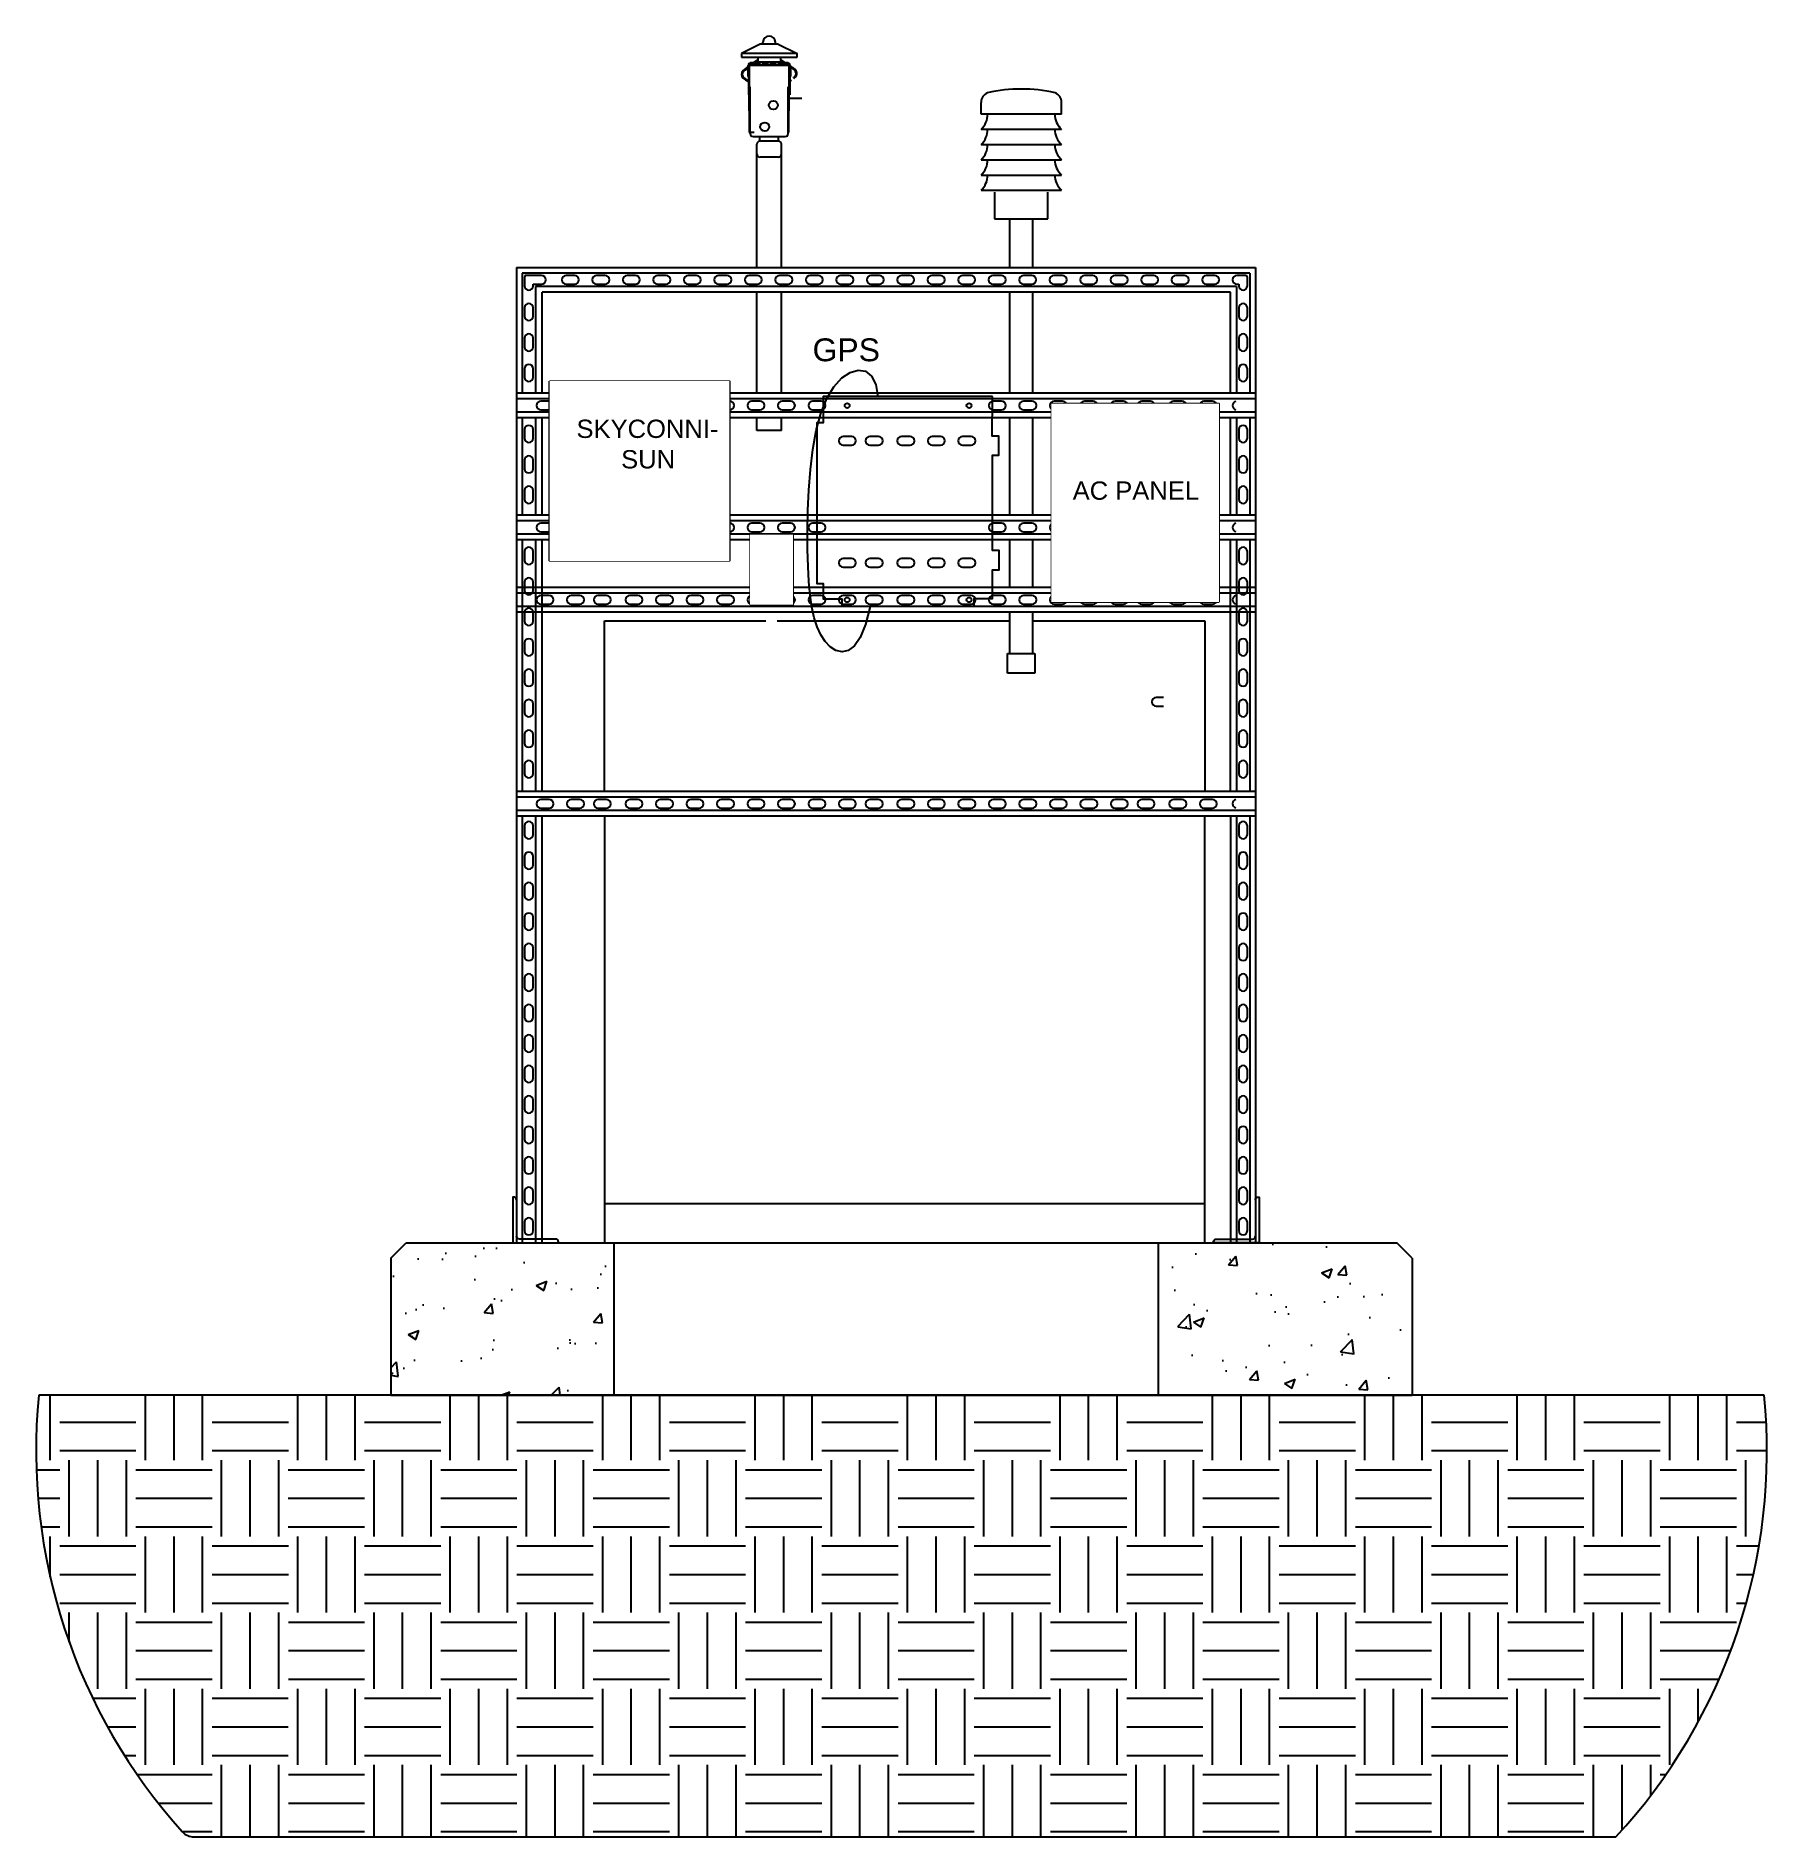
# Model space of a CAD drawing. Header units: feet. Extents: x -159 to 1687, y 0 to 1556.
# Drawn here: x 439.45 to 448.91, y 1024.19 to 1034.04 of the extents above; entities that cross this region are included whole.
import ezdxf
from ezdxf import colors
from ezdxf.entities.mleader import LeaderData, LeaderLine
from ezdxf.math import Vec2, Vec3

# ---------------------------------------------------------------- set-up
doc = ezdxf.new("R2010")
doc.units = ezdxf.units.FT
doc.header["$MEASUREMENT"] = 0
doc.set_wipeout_variables(frame=1)
doc.linetypes.add('HIDDEN', pattern=[0.375, 0.25, -0.125])
for name, color, linetype in [('ANNO-NOTE', 31, 'Continuous'), ('ANNO-SYMBOL', 3, 'Continuous'), ('DETL-HDLN', 9, 'HIDDEN'), ('DETL-HTCH', 253, 'Continuous'), ('DETL-HVLN', 72, 'Continuous'), ('DETL-LTLN', 5, 'Continuous'), ('DETL-MDLN', 4, 'Continuous'), ('G-ANNO-TEXT', 1, 'Continuous'), ('I&C - EQUIPMENT', 4, 'Continuous'), ('PV-DETL-HDLN', 9, 'Continuous'), ('PV-DETL-LTLN', 5, 'Continuous')]:
    doc.layers.add(name, color=color, linetype=linetype)
doc.styles.add('NEI-A', font='arial.ttf')

msp = doc.modelspace()

# ---------------------------------------------------------------- texts
at = {"color": 6, "linetype": 'Continuous', "insert": (443.69339, 1032.3821), "char_height": 0.125, "attachment_point": 1, "style": 'NEI-A'}
msp.add_mtext_dynamic_manual_height_columns('GPS', width=0.125, gutter_width=0.03906, heights=[0], dxfattribs=at)

# ---------------------------------------------------------------- hatches: boundary and pattern name
at = {"layer": 'DETL-HTCH', "true_color": 0xc7c8ca}
h = msp.add_hatch(dxfattribs=at)
h.set_pattern_fill('AR-CONC', color=9, scale=0.083333)
h.set_pattern_definition([(50, (340.3739, 1143.8613), (0.5977168, -0.0522934), [0.0625, -0.6875]), (355, (340.3739, 1143.8613), (-0.115626, 0.6268268), [0.05, -0.55]), (100.45144, (340.4237, 1143.8569), (0.4820907, 0.5745333), [0.0531168, -0.584285]), (46.1842, (340.3739, 1144.02795), (0.8893678, -0.1379327), [0.09375, -1.03125]), (96.63564, (340.448, 1144.01645), (0.778885, 0.8117655), [0.0796753, -0.876428]), (351.18416, (340.3739, 1144.0279), (0.778885, 0.8117655), [0.075, -0.825]), (21, (340.45724, 1143.9863), (0.4974225, -0.3355157), [0.0625, -0.6875]), (326, (340.45724, 1143.9863), (0.2027628, 0.6042917), [0.05, -0.55]), (71.45144, (340.4987, 1143.9583), (0.7001853, 0.268776), [0.0531168, -0.584285]), (37.5, (340.3739, 1143.86128), (0.0101332, 0.27741154), [0, -0.5433333, 0, -0.5583333, 0, -0.5520833]), (7.5, (340.3739, 1143.86128), (0.2192246, 0.3286764), [0, -0.31833333, 0, -0.53083333, 0, -0.21041667]), (327.5, (340.18807, 1143.86128), (0.44485203, -0.01879573), [0, -0.2083333, 0, -0.65, 0, -0.8625]), (317.5, (340.10474, 1143.86128), (0.4859885, 0.0834208), [0, -0.2708333, 0, -0.4316667, 0, -0.6125])])
h.paths.add_polyline_path([(442.60707, 1026.60317), (442.60707, 1027.4365), (441.47138, 1027.4365), (441.38805, 1027.35317), (441.38805, 1026.60317)])
h.paths.add_polyline_path([(445.58269, 1027.4365), (445.58269, 1026.60317), (446.97138, 1026.60317), (446.97138, 1027.35317), (446.88805, 1027.4365)])
at = {"layer": 'DETL-HTCH'}
h = msp.add_hatch(dxfattribs=at)
h.set_pattern_fill('EARTH', color=256, scale=1.666667)
h.set_pattern_definition([(0, (-253.75617, 1153.79973), (0.41666667, 0.41666667), [0.41666667, -0.41666667]), (0, (-253.75617, 1153.956), (0.41666667, 0.41666667), [0.41666667, -0.41666667]), (0, (-253.75617, 1154.11223), (0.41666667, 0.41666667), [0.41666667, -0.41666667]), (90, (-253.7041, 1154.1643), (-0.41666667, 0.41666667), [0.41666667, -0.41666667]), (90, (-253.54783, 1154.1643), (-0.41666667, 0.41666667), [0.41666667, -0.41666667]), (90, (-253.3916, 1154.1643), (-0.41666667, 0.41666667), [0.41666667, -0.41666667])])
h.paths.add_polyline_path([(448.89635, 1026.60317), (441.38805, 1026.60317), (439.46308, 1026.60317, 0.2110248), (440.24949, 1024.21496, 0.2122916), (440.31136, 1024.18745), (448.08482, 1024.18745, 0.2141535)])

# ---------------------------------------------------------------- linework, layer by layer
at = {"color": 6, "linetype": 'Continuous'}
msp.add_lwpolyline([(444.00759, 1030.9157), (443.98267, 1030.81782), (443.95372, 1030.74708), (443.92195, 1030.70048), (443.88854, 1030.67503), (443.8547, 1030.66776), (443.82161, 1030.67567), (443.79049, 1030.69577), (443.76253, 1030.72509), (443.73866, 1030.76121), (443.71882, 1030.80403), (443.70268, 1030.85403), (443.68992, 1030.91168), (443.6802, 1030.97747), (443.67321, 1031.05186), (443.66861, 1031.13534), (443.66607, 1031.22838), (443.66546, 1031.33083), (443.66731, 1031.44003), (443.67237, 1031.5527), (443.68135, 1031.66554), (443.69498, 1031.77527), (443.714, 1031.8786), (443.73913, 1031.97224), (443.7711, 1032.05291), (443.81003, 1032.11776), (443.85363, 1032.16572), (443.89899, 1032.19615), (443.94319, 1032.20845), (443.98335, 1032.20197), (444.01655, 1032.17609), (444.03988, 1032.13018), (444.05045, 1032.06362)], dxfattribs=at)
at = {"layer": 'ANNO-SYMBOL'}
for p, q in [((442.60707, 1027.4365), (442.60707, 1026.60317)), ((445.58269, 1027.4365), (445.58269, 1026.60317))]:
    msp.add_line(p, q, dxfattribs=at)
at = {"layer": 'DETL-HDLN', "color": 8, "linetype": 'Continuous', "ltscale": 0.5}
for points in [[(442.1212, 1032.72551, 0.0995334), (442.11938, 1032.71645), (442.11938, 1032.66957, 1), (442.16625, 1032.66957), (442.16625, 1032.67882)], [(442.1656, 1032.67882), (442.21248, 1032.67882, 1), (442.21248, 1032.72569), (442.1656, 1032.72569, 0.0131817), (442.16437, 1032.72566, 0.0131817)], [(446.06929, 1032.72351, 0.1056907), (446.05971, 1032.72556), (446.01283, 1032.72556, 1), (446.01283, 1032.67869), (446.0235, 1032.67869)], [(446.0235, 1032.67869), (446.0235, 1032.66957, 1), (446.07038, 1032.66957), (446.07038, 1032.71645, 0.0767132), (446.06929, 1032.72351)], [(442.86051, 1032.03806, 1), (442.86051, 1031.99119)], [(442.86051, 1031.99119), (442.90738, 1031.99119, 1), (442.90738, 1032.03806), (442.86051, 1032.03806, 1)], [(446.00827, 1032.03744, 0.7779424), (446.00744, 1031.99201, 0.7779424)], [(444.34695, 1031.84473, 1), (444.34695, 1031.79785)], [(444.34695, 1031.79785), (444.39383, 1031.79785, 1), (444.39383, 1031.84473), (444.34695, 1031.84473, 1)], [(442.86051, 1031.37139, 1), (442.86051, 1031.32452)], [(442.86051, 1031.32452), (442.90738, 1031.32452, 1), (442.90738, 1031.37139), (442.86051, 1031.37139, 1)], [(446.00827, 1031.37078, 0.7779424), (446.00744, 1031.32535, 0.7779424)], [(444.34695, 1031.17806, 1), (444.34695, 1031.13119)], [(444.34695, 1031.13119), (444.39383, 1031.13119, 1), (444.39383, 1031.17806), (444.34695, 1031.17806, 1)], [(442.86051, 1030.97595, 1), (442.86051, 1030.92908)], [(442.86051, 1030.92908), (442.90738, 1030.92908, 1), (442.90738, 1030.97595), (442.86051, 1030.97595, 1)], [(444.34695, 1030.97595, 1), (444.34695, 1030.92908)], [(444.34695, 1030.92908), (444.39383, 1030.92908, 1), (444.39383, 1030.97595), (444.34695, 1030.97595, 1)], [(446.00827, 1030.97533, 0.7779424), (446.00744, 1030.92991, 0.7779424)], [(445.6127, 1030.41805), (445.57253, 1030.41805, 1), (445.57253, 1030.37117), (445.6127, 1030.37117)], [(442.86051, 1029.86098, 1), (442.86051, 1029.8141)], [(442.86051, 1029.8141), (442.90738, 1029.8141, 1), (442.90738, 1029.86098), (442.86051, 1029.86098, 1)], [(444.34695, 1029.86098, 1), (444.34695, 1029.8141)], [(444.34695, 1029.8141), (444.39383, 1029.8141, 1), (444.39383, 1029.86098), (444.34695, 1029.86098, 1)], [(446.00827, 1029.86036, 0.7779424), (446.00744, 1029.81493, 0.7779424)]]:
    msp.add_lwpolyline(points, format="xyb", dxfattribs=at)
for points in [[(442.39304, 1032.72556), (442.34616, 1032.72556, 1), (442.34616, 1032.67869), (442.39304, 1032.67869, 1)], [(442.55971, 1032.72556), (442.51283, 1032.72556, 1), (442.51283, 1032.67869), (442.55971, 1032.67869, 1)], [(442.72637, 1032.72556), (442.6795, 1032.72556, 1), (442.6795, 1032.67869), (442.72637, 1032.67869, 1)], [(442.89304, 1032.72556), (442.84616, 1032.72556, 1), (442.84616, 1032.67869), (442.89304, 1032.67869, 1)], [(443.05971, 1032.72556), (443.01283, 1032.72556, 1), (443.01283, 1032.67869), (443.05971, 1032.67869, 1)], [(443.22637, 1032.72556), (443.1795, 1032.72556, 1), (443.1795, 1032.67869), (443.22637, 1032.67869, 1)], [(443.39304, 1032.72556), (443.34616, 1032.72556, 1), (443.34616, 1032.67869), (443.39304, 1032.67869, 1)], [(443.55971, 1032.72556), (443.51283, 1032.72556, 1), (443.51283, 1032.67869), (443.55971, 1032.67869, 1)], [(443.72637, 1032.72556), (443.6795, 1032.72556, 1), (443.6795, 1032.67869), (443.72637, 1032.67869, 1)], [(443.89304, 1032.72556), (443.84616, 1032.72556, 1), (443.84616, 1032.67869), (443.89304, 1032.67869, 1)], [(444.05971, 1032.72556), (444.01283, 1032.72556, 1), (444.01283, 1032.67869), (444.05971, 1032.67869, 1)], [(444.22637, 1032.72556), (444.1795, 1032.72556, 1), (444.1795, 1032.67869), (444.22637, 1032.67869, 1)], [(444.39304, 1032.72556), (444.34616, 1032.72556, 1), (444.34616, 1032.67869), (444.39304, 1032.67869, 1)], [(444.55971, 1032.72556), (444.51283, 1032.72556, 1), (444.51283, 1032.67869), (444.55971, 1032.67869, 1)], [(444.72637, 1032.72556), (444.6795, 1032.72556, 1), (444.6795, 1032.67869), (444.72637, 1032.67869, 1)], [(444.89304, 1032.72556), (444.84616, 1032.72556, 1), (444.84616, 1032.67869), (444.89304, 1032.67869, 1)], [(445.05971, 1032.72556), (445.01283, 1032.72556, 1), (445.01283, 1032.67869), (445.05971, 1032.67869, 1)], [(445.22637, 1032.72556), (445.1795, 1032.72556, 1), (445.1795, 1032.67869), (445.22637, 1032.67869, 1)], [(445.39304, 1032.72556), (445.34616, 1032.72556, 1), (445.34616, 1032.67869), (445.39304, 1032.67869, 1)], [(445.55971, 1032.72556), (445.51283, 1032.72556, 1), (445.51283, 1032.67869), (445.55971, 1032.67869, 1)], [(445.72637, 1032.72556), (445.6795, 1032.72556, 1), (445.6795, 1032.67869), (445.72637, 1032.67869, 1)], [(445.89304, 1032.72556), (445.84616, 1032.72556, 1), (445.84616, 1032.67869), (445.89304, 1032.67869, 1)], [(442.11938, 1032.54978), (442.11938, 1032.50291, 1), (442.16625, 1032.50291), (442.16625, 1032.54978, 1)], [(446.0235, 1032.54978), (446.0235, 1032.50291, 1), (446.07038, 1032.50291), (446.07038, 1032.54978, 1)], [(442.11938, 1032.38311), (442.11938, 1032.33624, 1), (442.16625, 1032.33624), (442.16625, 1032.38311, 1)], [(446.0235, 1032.38311), (446.0235, 1032.33624, 1), (446.07038, 1032.33624), (446.07038, 1032.38311, 1)], [(442.11938, 1032.21645), (442.11938, 1032.16957, 1), (442.16625, 1032.16957), (442.16625, 1032.21645, 1)], [(446.0235, 1032.21645), (446.0235, 1032.16957, 1), (446.07038, 1032.16957), (446.07038, 1032.21645, 1)], [(442.25427, 1032.03806), (442.20739, 1032.03806, 1), (442.20739, 1031.99119), (442.25427, 1031.99119, 1)], [(442.42093, 1032.03806), (442.37406, 1032.03806, 1), (442.37406, 1031.99119), (442.42093, 1031.99119, 1)], [(442.56721, 1032.03806), (442.52033, 1032.03806, 1), (442.52033, 1031.99119), (442.56721, 1031.99119, 1)], [(442.74071, 1032.03806), (442.69384, 1032.03806, 1), (442.69384, 1031.99119), (442.74071, 1031.99119, 1)], [(443.07405, 1032.03806), (443.02717, 1032.03806, 1), (443.02717, 1031.99119), (443.07405, 1031.99119, 1)], [(443.24071, 1032.03806), (443.19384, 1032.03806, 1), (443.19384, 1031.99119), (443.24071, 1031.99119, 1)], [(443.40738, 1032.03806), (443.36051, 1032.03806, 1), (443.36051, 1031.99119), (443.40738, 1031.99119, 1)], [(443.57405, 1032.03806), (443.52717, 1032.03806, 1), (443.52717, 1031.99119), (443.57405, 1031.99119, 1)], [(443.74071, 1032.03806), (443.69384, 1032.03806, 1), (443.69384, 1031.99119), (443.74071, 1031.99119, 1)], [(444.72716, 1032.03806), (444.68029, 1032.03806, 1), (444.68029, 1031.99119), (444.72716, 1031.99119, 1)], [(444.89383, 1032.03806), (444.84695, 1032.03806, 1), (444.84695, 1031.99119), (444.89383, 1031.99119, 1)], [(445.06049, 1032.03806), (445.01362, 1032.03806, 1), (445.01362, 1031.99119), (445.06049, 1031.99119, 1)], [(445.22716, 1032.03806), (445.18029, 1032.03806, 1), (445.18029, 1031.99119), (445.22716, 1031.99119, 1)], [(445.39383, 1032.03806), (445.34695, 1032.03806, 1), (445.34695, 1031.99119), (445.39383, 1031.99119, 1)], [(445.5401, 1032.03806), (445.49323, 1032.03806, 1), (445.49323, 1031.99119), (445.5401, 1031.99119, 1)], [(445.71361, 1032.03806), (445.66673, 1032.03806, 1), (445.66673, 1031.99119), (445.71361, 1031.99119, 1)], [(445.88028, 1032.03806), (445.8334, 1032.03806, 1), (445.8334, 1031.99119), (445.88028, 1031.99119, 1)], [(442.11938, 1031.88311), (442.11938, 1031.83624, 1), (442.16625, 1031.83624), (442.16625, 1031.88311, 1)], [(446.0235, 1031.88311), (446.0235, 1031.83624, 1), (446.07038, 1031.83624), (446.07038, 1031.88311, 1)], [(443.90738, 1031.84473), (443.86051, 1031.84473, 1), (443.86051, 1031.79785), (443.90738, 1031.79785, 1)], [(444.05366, 1031.84473), (444.00678, 1031.84473, 1), (444.00678, 1031.79785), (444.05366, 1031.79785, 1)], [(444.22716, 1031.84473), (444.18029, 1031.84473, 1), (444.18029, 1031.79785), (444.22716, 1031.79785, 1)], [(444.56049, 1031.84473), (444.51362, 1031.84473, 1), (444.51362, 1031.79785), (444.56049, 1031.79785, 1)], [(442.11938, 1031.71645), (442.11938, 1031.66957, 1), (442.16625, 1031.66957), (442.16625, 1031.71645, 1)], [(446.0235, 1031.71645), (446.0235, 1031.66957, 1), (446.07038, 1031.66957), (446.07038, 1031.71645, 1)], [(442.11938, 1031.54978), (442.11938, 1031.50291, 1), (442.16625, 1031.50291), (442.16625, 1031.54978, 1)], [(446.0235, 1031.54978), (446.0235, 1031.50291, 1), (446.07038, 1031.50291), (446.07038, 1031.54978, 1)], [(442.25427, 1031.37139), (442.20739, 1031.37139, 1), (442.20739, 1031.32452), (442.25427, 1031.32452, 1)], [(442.42093, 1031.37139), (442.37406, 1031.37139, 1), (442.37406, 1031.32452), (442.42093, 1031.32452, 1)], [(442.56721, 1031.37139), (442.52033, 1031.37139, 1), (442.52033, 1031.32452), (442.56721, 1031.32452, 1)], [(442.74071, 1031.37139), (442.69384, 1031.37139, 1), (442.69384, 1031.32452), (442.74071, 1031.32452, 1)], [(443.07405, 1031.37139), (443.02717, 1031.37139, 1), (443.02717, 1031.32452), (443.07405, 1031.32452, 1)], [(443.24071, 1031.37139), (443.19384, 1031.37139, 1), (443.19384, 1031.32452), (443.24071, 1031.32452, 1)], [(443.40738, 1031.37139), (443.36051, 1031.37139, 1), (443.36051, 1031.32452), (443.40738, 1031.32452, 1)], [(443.57405, 1031.37139), (443.52717, 1031.37139, 1), (443.52717, 1031.32452), (443.57405, 1031.32452, 1)], [(443.74071, 1031.37139), (443.69384, 1031.37139, 1), (443.69384, 1031.32452), (443.74071, 1031.32452, 1)], [(444.72716, 1031.37139), (444.68029, 1031.37139, 1), (444.68029, 1031.32452), (444.72716, 1031.32452, 1)], [(444.89383, 1031.37139), (444.84695, 1031.37139, 1), (444.84695, 1031.32452), (444.89383, 1031.32452, 1)], [(445.06049, 1031.37139), (445.01362, 1031.37139, 1), (445.01362, 1031.32452), (445.06049, 1031.32452, 1)], [(445.22716, 1031.37139), (445.18029, 1031.37139, 1), (445.18029, 1031.32452), (445.22716, 1031.32452, 1)], [(445.39383, 1031.37139), (445.34695, 1031.37139, 1), (445.34695, 1031.32452), (445.39383, 1031.32452, 1)], [(445.5401, 1031.37139), (445.49323, 1031.37139, 1), (445.49323, 1031.32452), (445.5401, 1031.32452, 1)], [(445.71361, 1031.37139), (445.66673, 1031.37139, 1), (445.66673, 1031.32452), (445.71361, 1031.32452, 1)], [(445.88028, 1031.37139), (445.8334, 1031.37139, 1), (445.8334, 1031.32452), (445.88028, 1031.32452, 1)], [(442.11938, 1031.21645), (442.11938, 1031.16957, 1), (442.16625, 1031.16957), (442.16625, 1031.21645, 1)], [(446.0235, 1031.21645), (446.0235, 1031.16957, 1), (446.07038, 1031.16957), (446.07038, 1031.21645, 1)], [(443.90738, 1031.17806), (443.86051, 1031.17806, 1), (443.86051, 1031.13119), (443.90738, 1031.13119, 1)], [(444.05366, 1031.17806), (444.00678, 1031.17806, 1), (444.00678, 1031.13119), (444.05366, 1031.13119, 1)], [(444.22716, 1031.17806), (444.18029, 1031.17806, 1), (444.18029, 1031.13119), (444.22716, 1031.13119, 1)], [(444.56049, 1031.17806), (444.51362, 1031.17806, 1), (444.51362, 1031.13119), (444.56049, 1031.13119, 1)], [(442.11938, 1031.04978), (442.11938, 1031.00291, 1), (442.16625, 1031.00291), (442.16625, 1031.04978, 1)], [(446.0235, 1031.04978), (446.0235, 1031.00291, 1), (446.07038, 1031.00291), (446.07038, 1031.04978, 1)], [(442.11938, 1030.88311), (442.11938, 1030.83624, 1), (442.16625, 1030.83624), (442.16625, 1030.88311, 1)], [(442.25427, 1030.97595), (442.20739, 1030.97595, 1), (442.20739, 1030.92908), (442.25427, 1030.92908, 1)], [(442.42093, 1030.97595), (442.37406, 1030.97595, 1), (442.37406, 1030.92908), (442.42093, 1030.92908, 1)], [(442.56721, 1030.97595), (442.52033, 1030.97595, 1), (442.52033, 1030.92908), (442.56721, 1030.92908, 1)], [(442.74071, 1030.97595), (442.69384, 1030.97595, 1), (442.69384, 1030.92908), (442.74071, 1030.92908, 1)], [(443.07405, 1030.97595), (443.02717, 1030.97595, 1), (443.02717, 1030.92908), (443.07405, 1030.92908, 1)], [(443.24071, 1030.97595), (443.19384, 1030.97595, 1), (443.19384, 1030.92908), (443.24071, 1030.92908, 1)], [(443.40738, 1030.97595), (443.36051, 1030.97595, 1), (443.36051, 1030.92908), (443.40738, 1030.92908, 1)], [(443.57405, 1030.97595), (443.52717, 1030.97595, 1), (443.52717, 1030.92908), (443.57405, 1030.92908, 1)], [(443.74071, 1030.97595), (443.69384, 1030.97595, 1), (443.69384, 1030.92908), (443.74071, 1030.92908, 1)], [(443.90738, 1030.97595), (443.86051, 1030.97595, 1), (443.86051, 1030.92908), (443.90738, 1030.92908, 1)], [(444.05366, 1030.97595), (444.00678, 1030.97595, 1), (444.00678, 1030.92908), (444.05366, 1030.92908, 1)], [(444.22716, 1030.97595), (444.18029, 1030.97595, 1), (444.18029, 1030.92908), (444.22716, 1030.92908, 1)], [(444.56049, 1030.97595), (444.51362, 1030.97595, 1), (444.51362, 1030.92908), (444.56049, 1030.92908, 1)], [(444.72716, 1030.97595), (444.68029, 1030.97595, 1), (444.68029, 1030.92908), (444.72716, 1030.92908, 1)], [(444.89383, 1030.97595), (444.84695, 1030.97595, 1), (444.84695, 1030.92908), (444.89383, 1030.92908, 1)], [(445.06049, 1030.97595), (445.01362, 1030.97595, 1), (445.01362, 1030.92908), (445.06049, 1030.92908, 1)], [(445.22716, 1030.97595), (445.18029, 1030.97595, 1), (445.18029, 1030.92908), (445.22716, 1030.92908, 1)], [(445.39383, 1030.97595), (445.34695, 1030.97595, 1), (445.34695, 1030.92908), (445.39383, 1030.92908, 1)], [(445.5401, 1030.97595), (445.49323, 1030.97595, 1), (445.49323, 1030.92908), (445.5401, 1030.92908, 1)], [(445.71361, 1030.97595), (445.66673, 1030.97595, 1), (445.66673, 1030.92908), (445.71361, 1030.92908, 1)], [(445.88028, 1030.97595), (445.8334, 1030.97595, 1), (445.8334, 1030.92908), (445.88028, 1030.92908, 1)], [(446.0235, 1030.88311), (446.0235, 1030.83624, 1), (446.07038, 1030.83624), (446.07038, 1030.88311, 1)], [(442.11938, 1030.71645), (442.11938, 1030.66957, 1), (442.16625, 1030.66957), (442.16625, 1030.71645, 1)], [(446.0235, 1030.71645), (446.0235, 1030.66957, 1), (446.07038, 1030.66957), (446.07038, 1030.71645, 1)], [(442.11938, 1030.54978), (442.11938, 1030.50291, 1), (442.16625, 1030.50291), (442.16625, 1030.54978, 1)], [(446.0235, 1030.54978), (446.0235, 1030.50291, 1), (446.07038, 1030.50291), (446.07038, 1030.54978, 1)], [(442.11938, 1030.38311), (442.11938, 1030.33624, 1), (442.16625, 1030.33624), (442.16625, 1030.38311, 1)], [(446.0235, 1030.38311), (446.0235, 1030.33624, 1), (446.07038, 1030.33624), (446.07038, 1030.38311, 1)], [(442.11938, 1030.21645), (442.11938, 1030.16957, 1), (442.16625, 1030.16957), (442.16625, 1030.21645, 1)], [(446.0235, 1030.21645), (446.0235, 1030.16957, 1), (446.07038, 1030.16957), (446.07038, 1030.21645, 1)], [(442.11938, 1030.04978), (442.11938, 1030.00291, 1), (442.16625, 1030.00291), (442.16625, 1030.04978, 1)], [(446.0235, 1030.04978), (446.0235, 1030.00291, 1), (446.07038, 1030.00291), (446.07038, 1030.04978, 1)], [(442.25427, 1029.86098), (442.20739, 1029.86098, 1), (442.20739, 1029.8141), (442.25427, 1029.8141, 1)], [(442.42093, 1029.86098), (442.37406, 1029.86098, 1), (442.37406, 1029.8141), (442.42093, 1029.8141, 1)], [(442.56721, 1029.86098), (442.52033, 1029.86098, 1), (442.52033, 1029.8141), (442.56721, 1029.8141, 1)], [(442.74071, 1029.86098), (442.69384, 1029.86098, 1), (442.69384, 1029.8141), (442.74071, 1029.8141, 1)], [(443.07405, 1029.86098), (443.02717, 1029.86098, 1), (443.02717, 1029.8141), (443.07405, 1029.8141, 1)], [(443.24071, 1029.86098), (443.19384, 1029.86098, 1), (443.19384, 1029.8141), (443.24071, 1029.8141, 1)], [(443.40738, 1029.86098), (443.36051, 1029.86098, 1), (443.36051, 1029.8141), (443.40738, 1029.8141, 1)], [(443.57405, 1029.86098), (443.52717, 1029.86098, 1), (443.52717, 1029.8141), (443.57405, 1029.8141, 1)], [(443.74071, 1029.86098), (443.69384, 1029.86098, 1), (443.69384, 1029.8141), (443.74071, 1029.8141, 1)], [(443.90738, 1029.86098), (443.86051, 1029.86098, 1), (443.86051, 1029.8141), (443.90738, 1029.8141, 1)], [(444.05366, 1029.86098), (444.00678, 1029.86098, 1), (444.00678, 1029.8141), (444.05366, 1029.8141, 1)], [(444.22716, 1029.86098), (444.18029, 1029.86098, 1), (444.18029, 1029.8141), (444.22716, 1029.8141, 1)], [(444.56049, 1029.86098), (444.51362, 1029.86098, 1), (444.51362, 1029.8141), (444.56049, 1029.8141, 1)], [(444.72716, 1029.86098), (444.68029, 1029.86098, 1), (444.68029, 1029.8141), (444.72716, 1029.8141, 1)], [(444.89383, 1029.86098), (444.84695, 1029.86098, 1), (444.84695, 1029.8141), (444.89383, 1029.8141, 1)], [(445.06049, 1029.86098), (445.01362, 1029.86098, 1), (445.01362, 1029.8141), (445.06049, 1029.8141, 1)], [(445.22716, 1029.86098), (445.18029, 1029.86098, 1), (445.18029, 1029.8141), (445.22716, 1029.8141, 1)], [(445.39383, 1029.86098), (445.34695, 1029.86098, 1), (445.34695, 1029.8141), (445.39383, 1029.8141, 1)], [(445.5401, 1029.86098), (445.49323, 1029.86098, 1), (445.49323, 1029.8141), (445.5401, 1029.8141, 1)], [(445.71361, 1029.86098), (445.66673, 1029.86098, 1), (445.66673, 1029.8141), (445.71361, 1029.8141, 1)], [(445.88028, 1029.86098), (445.8334, 1029.86098, 1), (445.8334, 1029.8141), (445.88028, 1029.8141, 1)], [(442.11938, 1029.71645), (442.11938, 1029.66957, 1), (442.16625, 1029.66957), (442.16625, 1029.71645, 1)], [(446.0235, 1029.71645), (446.0235, 1029.66957, 1), (446.07038, 1029.66957), (446.07038, 1029.71645, 1)], [(442.11938, 1029.54978), (442.11938, 1029.50291, 1), (442.16625, 1029.50291), (442.16625, 1029.54978, 1)], [(446.0235, 1029.54978), (446.0235, 1029.50291, 1), (446.07038, 1029.50291), (446.07038, 1029.54978, 1)], [(442.11938, 1029.38311), (442.11938, 1029.33624, 1), (442.16625, 1029.33624), (442.16625, 1029.38311, 1)], [(446.0235, 1029.38311), (446.0235, 1029.33624, 1), (446.07038, 1029.33624), (446.07038, 1029.38311, 1)], [(442.11938, 1029.21645), (442.11938, 1029.16957, 1), (442.16625, 1029.16957), (442.16625, 1029.21645, 1)], [(446.0235, 1029.21645), (446.0235, 1029.16957, 1), (446.07038, 1029.16957), (446.07038, 1029.21645, 1)], [(442.11938, 1029.04978), (442.11938, 1029.00291, 1), (442.16625, 1029.00291), (442.16625, 1029.04978, 1)], [(446.0235, 1029.04978), (446.0235, 1029.00291, 1), (446.07038, 1029.00291), (446.07038, 1029.04978, 1)], [(442.11938, 1028.88311), (442.11938, 1028.83624, 1), (442.16625, 1028.83624), (442.16625, 1028.88311, 1)], [(446.0235, 1028.88311), (446.0235, 1028.83624, 1), (446.07038, 1028.83624), (446.07038, 1028.88311, 1)], [(442.11938, 1028.71645), (442.11938, 1028.66957, 1), (442.16625, 1028.66957), (442.16625, 1028.71645, 1)], [(446.0235, 1028.71645), (446.0235, 1028.66957, 1), (446.07038, 1028.66957), (446.07038, 1028.71645, 1)], [(442.11938, 1028.54978), (442.11938, 1028.50291, 1), (442.16625, 1028.50291), (442.16625, 1028.54978, 1)], [(446.0235, 1028.54978), (446.0235, 1028.50291, 1), (446.07038, 1028.50291), (446.07038, 1028.54978, 1)], [(442.11938, 1028.38311), (442.11938, 1028.33624, 1), (442.16625, 1028.33624), (442.16625, 1028.38311, 1)], [(446.0235, 1028.38311), (446.0235, 1028.33624, 1), (446.07038, 1028.33624), (446.07038, 1028.38311, 1)], [(442.11938, 1028.21645), (442.11938, 1028.16957, 1), (442.16625, 1028.16957), (442.16625, 1028.21645, 1)], [(446.0235, 1028.21645), (446.0235, 1028.16957, 1), (446.07038, 1028.16957), (446.07038, 1028.21645, 1)], [(442.11938, 1028.04978), (442.11938, 1028.00291, 1), (442.16625, 1028.00291), (442.16625, 1028.04978, 1)], [(446.0235, 1028.04978), (446.0235, 1028.00291, 1), (446.07038, 1028.00291), (446.07038, 1028.04978, 1)], [(442.11938, 1027.88311), (442.11938, 1027.83624, 1), (442.16625, 1027.83624), (442.16625, 1027.88311, 1)], [(446.0235, 1027.88311), (446.0235, 1027.83624, 1), (446.07038, 1027.83624), (446.07038, 1027.88311, 1)], [(442.11938, 1027.71645), (442.11938, 1027.66957, 1), (442.16625, 1027.66957), (442.16625, 1027.71645, 1)], [(446.0235, 1027.71645), (446.0235, 1027.66957, 1), (446.07038, 1027.66957), (446.07038, 1027.71645, 1)], [(442.11938, 1027.54978), (442.11938, 1027.50291, 1), (442.16625, 1027.50291), (442.16625, 1027.54978, 1)], [(446.0235, 1027.54978), (446.0235, 1027.50291, 1), (446.07038, 1027.50291), (446.07038, 1027.54978, 1)]]:
    msp.add_lwpolyline(points, format="xyb", close=True, dxfattribs=at)
at = {"layer": 'DETL-HTCH', "color": 8}
msp.add_line((442.1656, 1032.72569), (442.1212, 1032.72551), dxfattribs=at)
at = {"layer": 'DETL-HVLN'}
for p, q in [((441.38805, 1027.35317), (441.47138, 1027.4365)), ((441.38805, 1027.35317), (441.38805, 1026.60317)), ((441.47138, 1027.4365), (446.88805, 1027.4365)), ((446.97138, 1027.35317), (446.88805, 1027.4365)), ((446.97138, 1027.35317), (446.97138, 1026.60317)), ((441.38805, 1026.60317), (446.97138, 1026.60317))]:
    msp.add_line(p, q, dxfattribs=at)
at = {"layer": 'DETL-LTLN'}
for p, q in [((443.4063, 1033.9903), (443.3041, 1033.94002)), ((443.5063, 1033.9903), (443.4063, 1033.9903)), ((443.42212, 1033.9903), (443.42212, 1034.00132)), ((443.49048, 1033.9903), (443.49048, 1034.00132)), ((443.5063, 1033.9903), (443.6085, 1033.94002)), ((443.6085, 1033.94002), (443.3041, 1033.94002)), ((443.3041, 1033.94002), (443.3041, 1033.91918)), ((443.3041, 1033.91918), (443.6085, 1033.91918)), ((443.32179, 1033.85313), (443.33912, 1033.8692)), ((443.33912, 1033.87137), (443.33912, 1033.81381)), ((443.34348, 1033.88032), (443.34348, 1033.87825)), ((443.34348, 1033.86702), (443.3436, 1033.71385)), ((443.34746, 1033.8797), (443.56514, 1033.8797)), ((443.34783, 1033.67641), (443.34783, 1033.87434)), ((443.40903, 1033.88865), (443.35181, 1033.88865)), ((443.35181, 1033.87535), (443.56079, 1033.87535)), ((443.35616, 1033.8843), (443.40903, 1033.8843)), ((443.36913, 1033.88865), (443.3938, 1033.90464)), ((443.3938, 1033.91918), (443.3938, 1033.89196)), ((443.5188, 1033.89196), (443.3938, 1033.89196)), ((443.45213, 1033.88865), (443.41736, 1033.88865)), ((443.41736, 1033.8843), (443.45213, 1033.8843)), ((443.49523, 1033.88865), (443.46047, 1033.88865)), ((443.46047, 1033.8843), (443.49523, 1033.8843)), ((443.56079, 1033.88865), (443.50357, 1033.88865)), ((443.50357, 1033.8843), (443.55644, 1033.8843)), ((443.5188, 1033.91918), (443.5188, 1033.89196)), ((443.54347, 1033.88865), (443.5188, 1033.90464)), ((443.56477, 1033.67641), (443.56477, 1033.87434)), ((443.56912, 1033.88032), (443.56912, 1033.87825)), ((443.56912, 1033.86702), (443.56915, 1033.71385)), ((443.57347, 1033.87137), (443.57347, 1033.81381)), ((443.59087, 1033.85792), (443.57347, 1033.8692)), ((443.6085, 1033.91918), (443.6085, 1033.94002)), ((443.33912, 1033.81381), (443.34348, 1033.81381)), ((443.34778, 1033.75843), (443.35213, 1033.75843)), ((443.35213, 1033.50237), (443.35213, 1033.75843)), ((443.56047, 1033.50237), (443.56047, 1033.75843)), ((443.56482, 1033.75843), (443.56047, 1033.75843)), ((443.57347, 1033.81381), (443.56912, 1033.81381)), ((443.34345, 1033.71385), (443.34781, 1033.71385)), ((443.34797, 1033.50872), (443.34778, 1033.7407)), ((443.56463, 1033.50872), (443.56482, 1033.7407)), ((443.5691, 1033.71385), (443.56474, 1033.71385)), ((443.37346, 1033.50872), (443.34797, 1033.50872)), ((443.3688, 1033.4857), (443.5438, 1033.4857)), ((443.40526, 1033.4607), (443.40526, 1033.4857)), ((443.50734, 1033.4607), (443.40526, 1033.4607)), ((443.50734, 1033.4607), (443.50734, 1033.4857)), ((443.38859, 1032.76983), (443.38859, 1033.44404)), ((443.50734, 1033.37343), (443.40526, 1033.37343)), ((443.52401, 1032.76983), (443.52401, 1033.44404)), ((442.07511, 1032.76983), (446.11465, 1032.76983)), ((442.07511, 1032.76983), (442.07511, 1027.4365)), ((446.11465, 1032.76983), (446.11465, 1027.4365)), ((442.10636, 1032.73858), (442.10636, 1032.08233)), ((446.0834, 1032.73858), (442.10636, 1032.73858)), ((446.0834, 1032.73858), (446.0834, 1032.08233)), ((442.17928, 1032.66567), (442.17928, 1032.08233)), ((446.01048, 1032.66567), (442.17928, 1032.66567)), ((442.21573, 1032.08233), (442.21573, 1032.63442)), ((445.97923, 1032.63442), (442.21573, 1032.63442)), ((443.38859, 1032.08233), (443.38859, 1032.63442)), ((443.52401, 1032.08233), (443.52401, 1032.63442)), ((445.97923, 1032.08233), (445.97923, 1032.63442)), ((446.01048, 1032.66567), (446.01048, 1032.08233)), ((446.11465, 1032.08233), (442.07511, 1032.08233)), ((446.11465, 1032.05108), (442.07511, 1032.05108)), ((446.11465, 1031.97817), (442.07511, 1031.97817)), ((446.11465, 1031.94692), (442.07511, 1031.94692)), ((442.10636, 1031.94692), (442.10636, 1031.41567)), ((442.17928, 1031.94692), (442.17928, 1031.41567)), ((442.21573, 1031.41567), (442.21573, 1031.94692)), ((443.38859, 1031.87899), (443.38859, 1031.94692)), ((443.52401, 1031.87899), (443.52401, 1031.94692)), ((445.97923, 1031.41567), (445.97923, 1031.94692)), ((446.01048, 1031.94692), (446.01048, 1031.41567)), ((446.0834, 1031.94692), (446.0834, 1031.41567)), ((443.52401, 1031.87899), (443.38859, 1031.87899)), ((446.11465, 1031.41567), (442.07511, 1031.41567)), ((446.11465, 1031.38442), (442.07511, 1031.38442)), ((446.11465, 1031.3115), (442.07511, 1031.3115)), ((446.11465, 1031.28025), (442.07511, 1031.28025)), ((442.10636, 1031.28025), (442.10636, 1029.90525)), ((442.17928, 1031.28025), (442.17928, 1029.90525)), ((442.21573, 1029.90525), (442.21573, 1031.28025)), ((445.97923, 1029.90525), (445.97923, 1031.28025)), ((446.01048, 1031.28025), (446.01048, 1029.90525)), ((446.0834, 1031.28025), (446.0834, 1029.90525)), ((446.11465, 1031.02022), (442.07511, 1031.02022)), ((446.11465, 1030.98897), (442.07511, 1030.98897)), ((446.11465, 1030.91606), (442.07511, 1030.91606)), ((446.11465, 1030.88481), (442.07511, 1030.88481)), ((446.11465, 1029.90525), (442.07511, 1029.90525)), ((446.11465, 1029.874), (442.07511, 1029.874)), ((446.11465, 1029.80108), (442.07511, 1029.80108)), ((446.11465, 1029.76983), (442.07511, 1029.76983)), ((442.10636, 1029.76983), (442.10636, 1027.4365)), ((442.17928, 1029.76983), (442.17928, 1027.4365)), ((442.21573, 1027.4365), (442.21573, 1029.76983)), ((445.97923, 1029.76983), (445.97923, 1027.4365)), ((446.01048, 1029.76983), (446.01048, 1027.4365)), ((446.0834, 1029.76983), (446.0834, 1027.4365)), ((448.89635, 1026.60317), (439.46308, 1026.60317)), ((440.31136, 1024.18745), (448.08482, 1024.18745))]:
    msp.add_line(p, q, dxfattribs=at)
at = {"layer": 'DETL-LTLN', "color": 8}
msp.add_line((443.56477, 1033.6962), (443.63542, 1033.6962), dxfattribs=at)
at = {"layer": 'DETL-LTLN'}
for points in [[(442.07511, 1027.67087, 0.4142136), (442.05948, 1027.6865), (442.05428, 1027.6865), (442.05428, 1027.4365), (442.30428, 1027.4365), (442.30428, 1027.44171, 0.4142136), (442.28865, 1027.45733), (442.09073, 1027.45733, -0.4142136), (442.07511, 1027.47296)], [(446.11465, 1027.67087, -0.4142136), (446.13028, 1027.6865), (446.13548, 1027.6865), (446.13548, 1027.4365), (445.88548, 1027.4365), (445.88548, 1027.44171, -0.4142136), (445.90111, 1027.45733), (446.09903, 1027.45733, 0.4142136), (446.11465, 1027.47296)]]:
    msp.add_lwpolyline(points, format="xyb", dxfattribs=at)
for centre, radius, start, end in [((443.4563, 1034.00132), 0.03418, 0, 180), ((443.34869, 1033.87014), 0.00965, 97.352284, 172.647716), ((443.35304, 1033.87908), 0.00965, 97.352284, 172.647716), ((443.35181, 1033.86702), 0.00833, 90, 180.001088), ((443.35616, 1033.87597), 0.00833, 90, 153.345608), ((443.55644, 1033.87597), 0.00833, 26.654392, 90), ((443.55955, 1033.87908), 0.00965, 7.352284, 82.647716), ((443.56079, 1033.86702), 0.00833, 359.998912, 90), ((443.56391, 1033.87014), 0.00965, 7.352284, 82.647716), ((443.3688, 1033.50237), 0.01667, 180, 270), ((443.40526, 1033.44404), 0.01667, 90, 180), ((443.50734, 1033.44404), 0.01667, 0, 90), ((443.5438, 1033.50237), 0.01667, 270, 0), ((443.40526, 1033.39009), 0.01667, 180, 270), ((443.50734, 1033.39009), 0.01667, 270, 0), ((442.55959, 1026.29923), 3.11139, 174.394087, 222.058108), ((445.79984, 1026.29923), 3.11139, 317.255866, 5.605913), ((440.31136, 1024.27078), 0.08333, 222.058108, 270)]:
    msp.add_arc(centre, radius, start, end, dxfattribs=at)
for start_param, end_param in [(8.6809803, 10.1528526), (5.8013004, 6.9669445), (5.5395457, 5.6267684)]:
    msp.add_ellipse((443.4563, 1033.82804), major_axis=(0.15217, 0.00322), ratio=0.3863302, start_param=start_param, end_param=end_param, dxfattribs=at)
for points, knots in [([(443.33425, 1033.85523), (443.32781, 1033.85157), (443.32253, 1033.8477), (443.31153, 1033.8369), (443.30873, 1033.83026), (443.30965, 1033.81775), (443.31352, 1033.81108), (443.32717, 1033.80006), (443.33457, 1033.79577), (443.34354, 1033.79196)], [8.8044401, 8.8044401, 8.8044401, 8.8044401, 9.0353979, 9.0353979, 9.4450134, 9.4450134, 9.854629, 9.854629, 10.1333882, 10.1333882, 10.1333882, 10.1333882]), ([(443.58876, 1033.80771), (443.59072, 1033.80923), (443.59248, 1033.81076), (443.60108, 1033.8192), (443.60387, 1033.82584), (443.60295, 1033.83834), (443.59907, 1033.84502), (443.58636, 1033.85528), (443.58047, 1033.85887), (443.57347, 1033.86216)], [5.8030293, 5.8030293, 5.8030293, 5.8030293, 5.8939557, 5.8939557, 6.303559, 6.303559, 6.7131624, 6.7131624, 6.9446709, 6.9446709, 6.9446709, 6.9446709])]:
    msp.add_open_spline(points, degree=3, knots=knots, dxfattribs=at)
msp.add_open_spline([(443.56914, 1033.79612), (443.57103, 1033.797), (443.57286, 1033.7979), (443.57462, 1033.79882)], degree=3, dxfattribs=at)
at = {"layer": 'DETL-MDLN'}
for p, q in [((444.61473, 1033.6086), (444.61473, 1033.67287)), ((445.05455, 1033.6086), (445.05455, 1033.67287)), ((445.05455, 1033.6086), (444.61473, 1033.6086)), ((444.61473, 1033.52532), (445.05443, 1033.52532)), ((444.61461, 1033.35874), (445.05455, 1033.35874)), ((444.6147, 1033.44203), (445.05446, 1033.44203)), ((444.61461, 1033.27545), (445.05455, 1033.27545)), ((444.61461, 1033.19216), (445.05455, 1033.19216)), ((444.68875, 1033.18092), (444.68875, 1033.03509)), ((444.98041, 1033.03509), (444.98041, 1033.18092)), ((444.68875, 1033.03509), (444.98041, 1033.03509)), ((444.77208, 1032.76983), (444.77208, 1033.03509)), ((444.89708, 1032.76983), (444.89708, 1033.03509)), ((444.77208, 1032.08233), (444.77208, 1032.63442)), ((444.89708, 1032.08233), (444.89708, 1032.63442)), ((444.77208, 1031.41567), (444.77208, 1031.94692)), ((444.89708, 1031.41567), (444.89708, 1031.94692)), ((444.77208, 1031.02022), (444.77208, 1031.28025)), ((444.89708, 1031.02022), (444.89708, 1031.28025)), ((444.77208, 1030.65938), (444.77208, 1030.88481)), ((444.89708, 1030.65938), (444.89708, 1030.88481)), ((444.75973, 1030.55105), (444.75973, 1030.65938)), ((444.75973, 1030.65938), (444.90902, 1030.65938)), ((444.90902, 1030.65938), (444.90902, 1030.55105)), ((444.90902, 1030.55105), (444.75973, 1030.55105))]:
    msp.add_line(p, q, dxfattribs=at)
at = {"layer": 'DETL-MDLN', "linetype": 'ByBlock', "ltscale": 0.5}
msp.add_lwpolyline([(445.91582, 1030.94149), (445.91582, 1032.02482), (444.99916, 1032.02482), (444.99916, 1030.94149)], close=True, dxfattribs=at)
at = {"layer": 'DETL-MDLN'}
msp.add_lwpolyline([(443.35156, 1030.92538), (443.58656, 1030.92538), (443.58656, 1031.30788), (443.35156, 1031.30788)], close=True, dxfattribs=at)
for centre, radius, start, end in [((444.67004, 1033.67287), 0.05531, 111.128926, 179.999936), ((444.83464, 1032.93085), 0.81478, 76.909551, 103.090449), ((444.99924, 1033.67287), 0.05531, 0.000064, 68.871074), ((444.5371, 1033.60865), 0.11395, 312.939195, 359.977753), ((445.13206, 1033.60865), 0.11395, 180.022247, 227.060805), ((444.53707, 1033.52536), 0.11395, 312.939195, 359.977727), ((445.13209, 1033.52536), 0.11395, 180.022273, 227.060805), ((444.53698, 1033.44207), 0.11395, 312.939179, 359.977762), ((444.53698, 1033.35878), 0.11395, 312.939179, 359.977778), ((445.13218, 1033.44207), 0.11395, 180.022238, 227.060821), ((445.13218, 1033.35878), 0.11395, 180.022222, 227.060821), ((444.53698, 1033.27549), 0.11395, 312.939179, 359.977778), ((445.13218, 1033.27549), 0.11395, 180.022222, 227.060821)]:
    msp.add_arc(centre, radius, start, end, dxfattribs=at)
at = {"layer": 'I&C - EQUIPMENT'}
msp.add_lwpolyline([(442.25603, 1032.1482), (443.23936, 1032.1482), (443.23936, 1031.16487), (442.25603, 1031.16487)], close=True, dxfattribs=at)
msp.add_lwpolyline([(444.67685, 1032.0649), (443.75221, 1032.0649), (443.75221, 1031.92063), (443.71643, 1031.92063), (443.71643, 1031.04258), (443.75147, 1031.04258), (443.75147, 1030.95875), (443.85367, 1030.95875), (443.85367, 1030.91702), (444.57769, 1030.91702), (444.57769, 1030.95918), (444.6771, 1030.95918), (444.6771, 1031.11702), (444.71363, 1031.11702), (444.71363, 1031.22233), (444.67689, 1031.22233), (444.67689, 1031.74314), (444.712, 1031.74314), (444.712, 1031.84706), (444.67624, 1031.84706), (444.67685, 1032.0649)], dxfattribs=at)
for centre in [(443.8825, 1032.01462), (444.54917, 1032.01462), (443.8825, 1030.95212), (444.54917, 1030.95212)]:
    msp.add_circle(centre, 0.01328, dxfattribs=at)
at = {"layer": 'PV-DETL-HDLN', "flags": 128}
for points in [[(442.55649, 1029.90525), (442.55649, 1030.8378)], [(442.55649, 1030.8378), (443.43781, 1030.8378)], [(443.50031, 1030.8378), (444.77208, 1030.8378)], [(444.89708, 1030.8378), (445.83734, 1030.8378)], [(445.83734, 1027.64975), (442.55649, 1027.64975)]]:
    msp.add_lwpolyline(points, dxfattribs=at)
at = {"layer": 'PV-DETL-LTLN', "color": 8}
for centre in [(443.47925, 1033.65746), (443.43215, 1033.53912)]:
    msp.add_circle(centre, 0.02428, dxfattribs=at)

msp.set_redraw_order([(e.dxf.handle, doc.entitydb.next_handle()) for e in msp.query("TEXT MTEXT ATTDEF DIMENSION ARC_DIMENSION")])  # texts and dimensions are drawn at this point

# ---------------------------------------------------------------- next in the draw order: wipeouts: each hides what was drawn before it
for points in [[(442.25603, 1032.1482), (443.23936, 1032.1482), (443.23936, 1031.16487), (442.25603, 1031.16487)], [(444.99916, 1032.02482), (445.91582, 1032.02482), (445.91582, 1030.94149), (444.99916, 1030.94149)], [(443.35156, 1031.30788), (443.58656, 1031.30788), (443.58656, 1030.92538), (443.35156, 1030.92538)]]:
    msp.add_wipeout(points).dxf.layer = 'I&C - EQUIPMENT'

# ---------------------------------------------------------------- next in the draw order: texts
at = {"layer": 'ANNO-NOTE', "char_height": 0.1, "attachment_point": 1, "style": 'NEI-A'}
for s, width, insert in [('\\pi-0.09557;SKYCONNI-\\P\\pi0.14859;SUN', 0.5744029, (442.49844, 1031.93771)), ('\\pi0.11256;AC PANEL', 0.9111428, (445.00288, 1031.59981))]:
    msp.add_mtext_dynamic_manual_height_columns(s, width=width, gutter_width=0.03906, heights=[0], dxfattribs=dict(at, insert=insert))

# ---------------------------------------------------------------- next in the draw order: leaders
at = {"layer": 'G-ANNO-TEXT'}
ml = msp.add_multileader_mtext('Standard', dxfattribs=at)
ml.set_content('\\A1;6 MOTOR CONTROL CABLE CONDUITS (TYP.)', color=256, style='NEI-A')
ml.set_leader_properties()
ml.build(insert=Vec2(0, 0))
ml.multileader.update_dxf_attribs({"dogleg_length": 0.36, "arrow_head_size": 0.125})
ctx = ml.context
ctx.base_point, ctx.char_height, ctx.arrow_head_size, ctx.landing_gap_size, ctx.plane_origin = Vec3(822.13293, 1038.01238), 1, 0.125, 0.0625, Vec3(370.13821, 525.74619)
notes = []
notes.append((ctx, [(0, (0, 0, 0), (0, 0), (1, 0), 1, [])]))
ctx.mtext.insert, ctx.mtext.width, ctx.mtext.flow_direction = Vec3(822.19543, 1038.65938), 17.7675237, 5
ctx.mtext.has_bg_fill, ctx.mtext.bg_color, ctx.mtext.bg_scale_factor, ctx.mtext.bg_transparency, ctx.mtext.use_window_bg_color = 1, -1073741824, 1.5, 0, 1
for ctx, leaders in notes:
    for number, flags, end, landing, length, lines in leaders:
        leader = LeaderData()
        leader.index, (leader.has_last_leader_line, leader.has_dogleg_vector, leader.attachment_direction) = number, flags
        leader.last_leader_point, leader.dogleg_vector, leader.dogleg_length = Vec3(end), Vec3(landing), length
        for number, points, colour, breaks in lines:
            line = LeaderLine()
            line.index, line.vertices, line.color, line.breaks = number, Vec3.list(points), colors.encode_raw_color(colour), breaks
            leader.lines.append(line)
        ctx.leaders.append(leader)

# ---------------------------------------------------------------- next in the draw order: linework, layer by layer
at = {"layer": 'PV-DETL-HDLN'}
for p, q in [((445.83734, 1030.8378), (445.83734, 1029.90525)), ((442.55649, 1029.76983), (442.55649, 1027.4365))]:
    msp.add_line(p, q, dxfattribs=at)
at = {"layer": 'PV-DETL-HDLN', "flags": 128}
msp.add_lwpolyline([(442.55649, 1027.4365), (445.83734, 1027.4365), (445.83734, 1029.76983)], dxfattribs=at)

doc.saveas('drawing.dxf')
